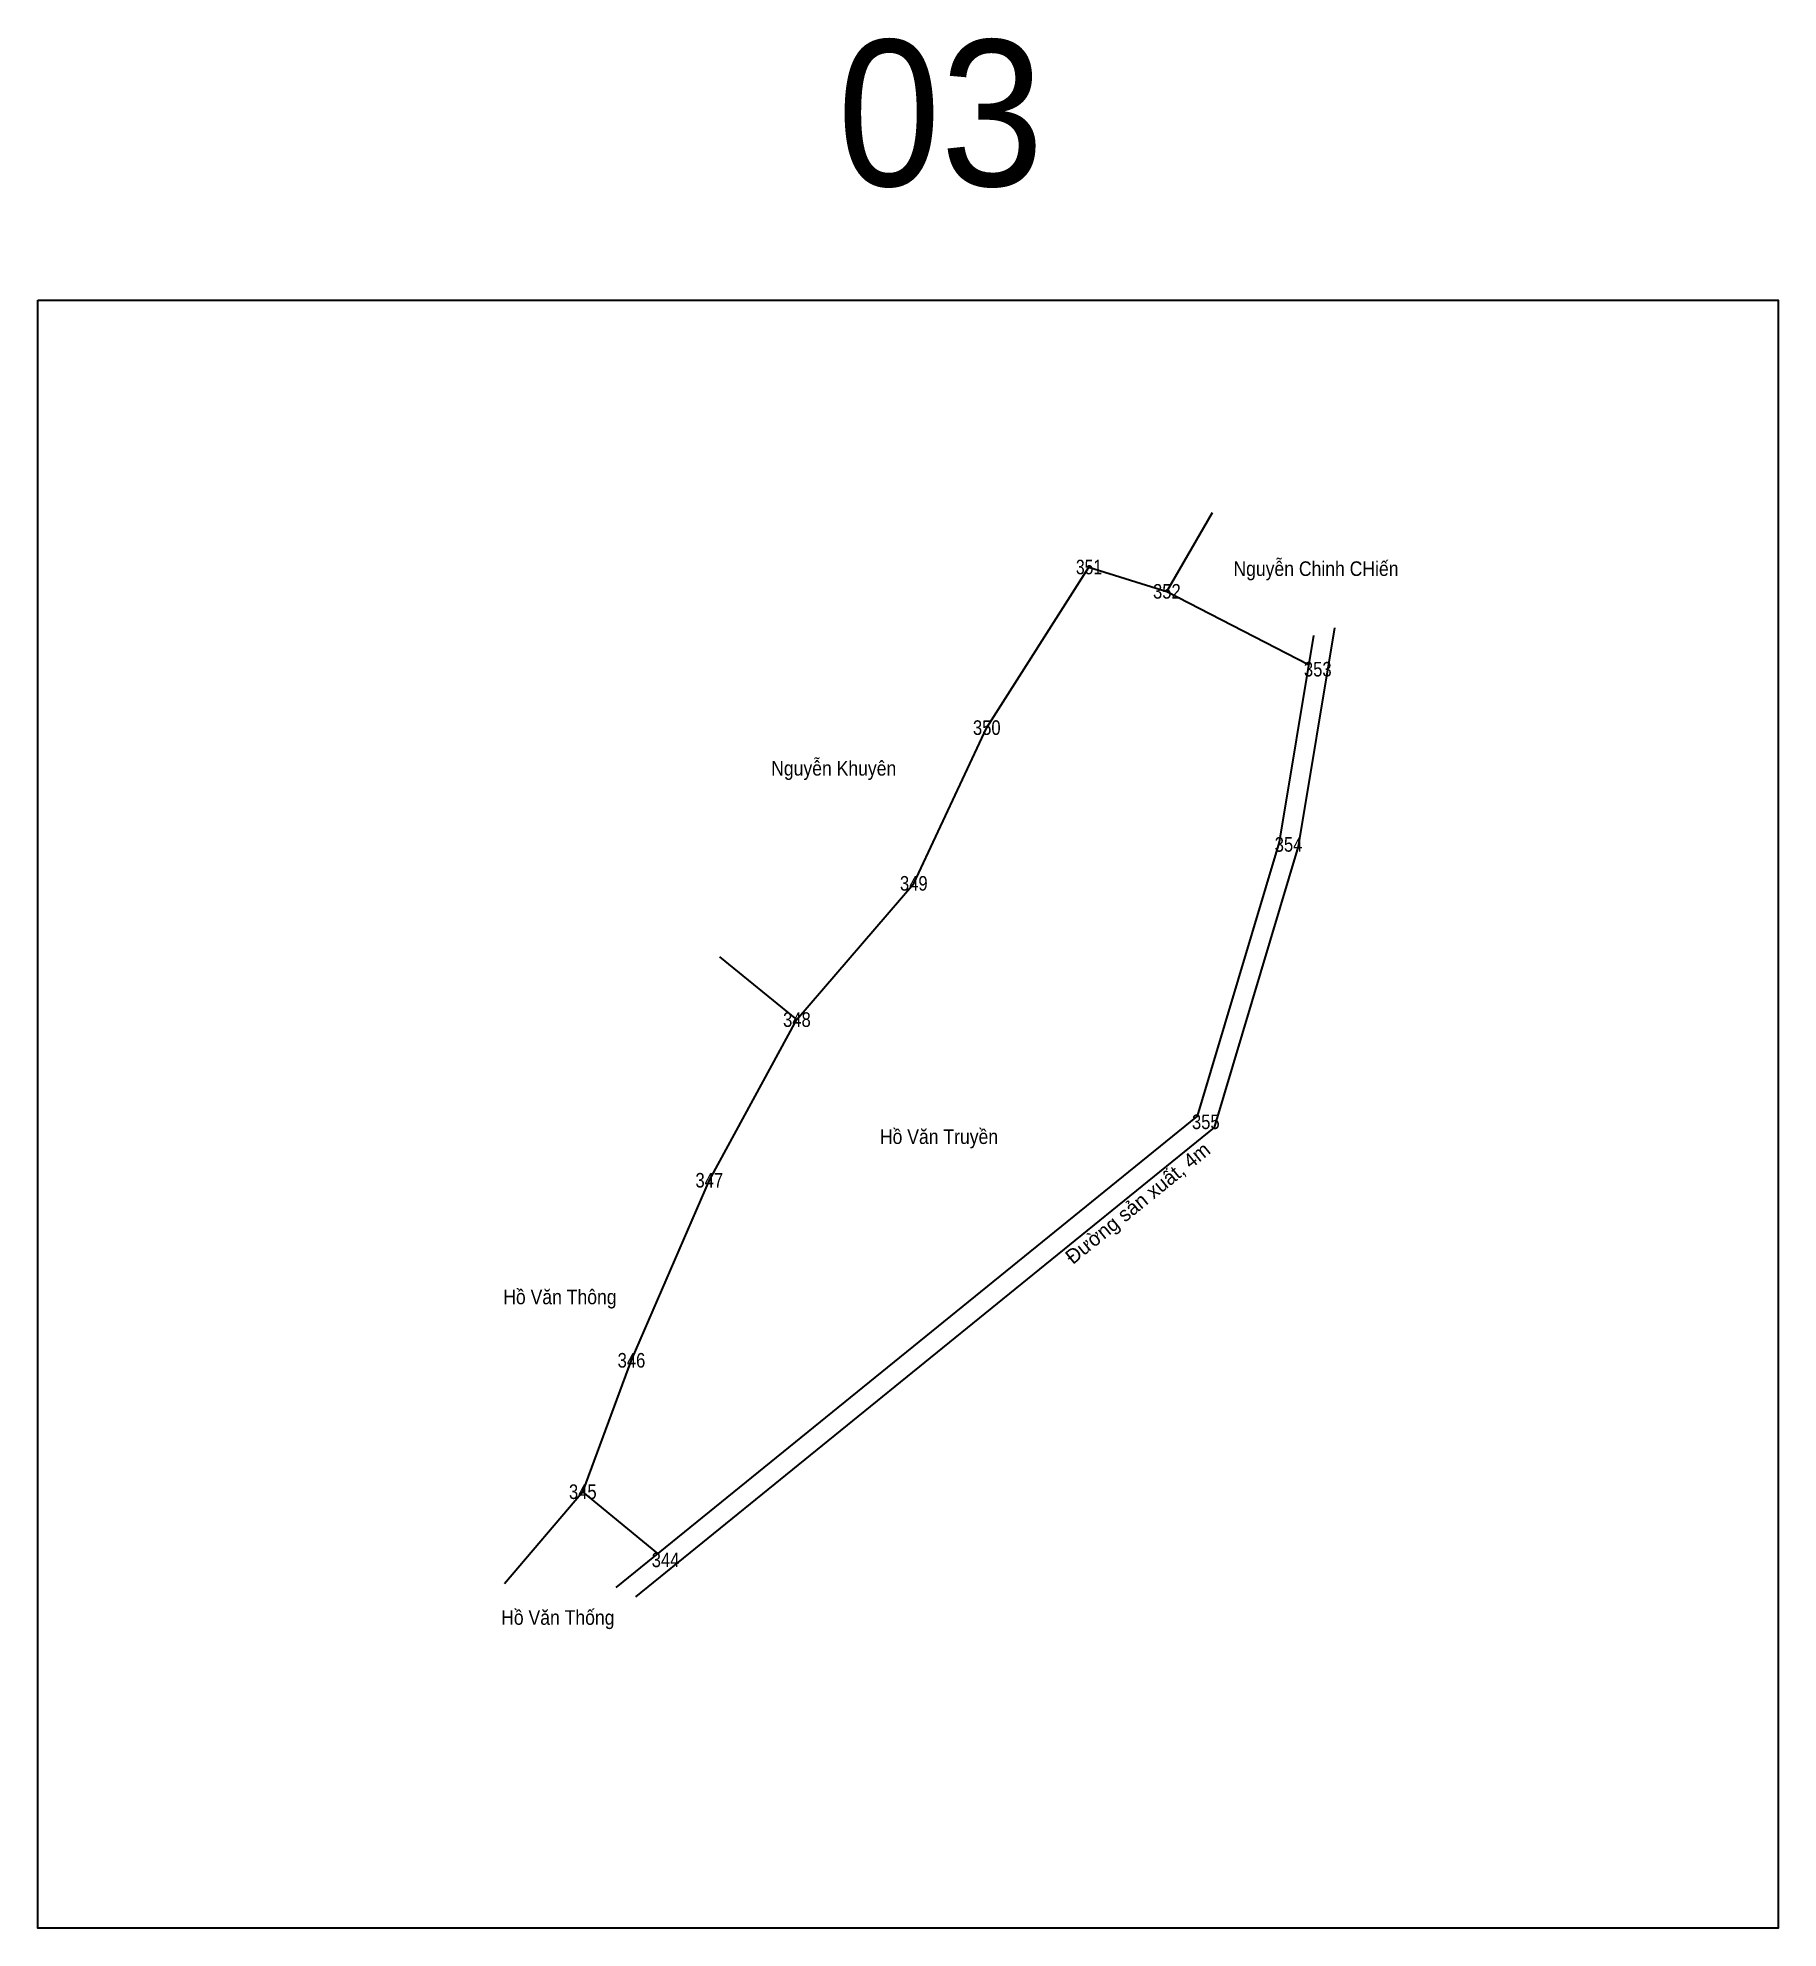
# Model space of a CAD drawing. Header units: metres. Extents: x 534632 to 536927, y 1846715 to 1847921.
# Drawn here: x 534632 to 534989.6, y 1847532.3 to 1847920.7 of the extents above; entities that cross this region are included whole.
import ezdxf
from ezdxf.enums import TextEntityAlignment as Align

# ---------------------------------------------------------------- set-up
doc = ezdxf.new("R2010")
doc.units = ezdxf.units.M
doc.header["$LTSCALE"] = 1.2
doc.layers.add('12', color=7, linetype='Continuous')
doc.layers.add('6', color=7, linetype='Continuous')
doc.layers.add('61', color=7, linetype='Continuous', lineweight=35)

msp = doc.modelspace()

# ---------------------------------------------------------------- texts
at = {"layer": '12'}
for s, width, p in [('351', 0.8, (534848, 1847810.5)), ('352', 0.85, (534864, 1847805.5)), ('353', 0.85, (534895.005, 1847789.5)), ('350', 0.85, (534827, 1847777.5)), ('354', 0.85, (534889, 1847753.5)), ('349', 0.85, (534812.005, 1847745.5)), ('348', 0.85, (534787.995, 1847717.5)), ('355', 0.85, (534872, 1847696.5)), ('347', 0.85, (534769.995, 1847684.5)), ('346', 0.85, (534754, 1847647.5)), ('345', 0.85, (534744, 1847620.5)), ('344', 0.85, (534761, 1847606.5))]:
    msp.add_text(s, height=3, dxfattribs=dict(at, width=width)).set_placement(p, align=Align.CENTER)
at = {"layer": '6', "width": 0.9}
for s, p in [('Nguyễn Chinh CHiến', (534894.635, 1847810.16)), ('Nguyễn Khuyên', (534795.555, 1847769.14)), ('Hồ Văn Truyền', (534817.185, 1847693.45)), ('Hồ Văn Thông', (534739.3, 1847660.52)), ('Hồ Văn Thống', (534738.87, 1847594.65))]:
    msp.add_text(s, height=3, dxfattribs=at).set_placement(p, align=Align.CENTER)
at = {"layer": '6'}
msp.add_text('Đường sản xuất, 4m', height=3, rotation=39.037, dxfattribs=at).set_placement((534858.955, 1847680.137), align=Align.CENTER)
at = {"layer": '61', "width": 0.95}
msp.add_text('03', height=30, dxfattribs=at).set_placement((534817.505, 1847890.29), align=Align.CENTER)

# ---------------------------------------------------------------- linework, layer by layer
at = {"layer": '61'}
for p, q in [((534864, 1847807), (534893.13, 1847791.96)), ((534788, 1847719), (534772.17, 1847731.91))]:
    msp.add_line(p, q, dxfattribs=at)
msp.add_lwpolyline([(534632.03, 1847866.82), (534989.6, 1847866.82), (534989.6, 1847532.31), (534632.03, 1847532.31)], close=True, dxfattribs=at)
for points in [[(534744, 1847622), (534754, 1847649), (534770, 1847686), (534788, 1847719), (534812, 1847747), (534827, 1847779), (534848, 1847812), (534864, 1847807), (534873.4, 1847823.18)], [(534898.45, 1847799.49), (534890.95, 1847754.55), (534873.74, 1847696.83), (534754.84, 1847600.42)], [(534894.13, 1847797.95), (534887.05, 1847755.45), (534870.26, 1847699.16), (534750.78, 1847602.28)], [(534759.43, 1847609.29), (534744, 1847622), (534727.94, 1847603.08)]]:
    msp.add_lwpolyline(points, dxfattribs=at)

msp.set_redraw_order([(e.dxf.handle, doc.entitydb.next_handle()) for e in msp.query("TEXT MTEXT ATTDEF DIMENSION ARC_DIMENSION")])  # texts and dimensions are drawn at this point

doc.saveas('drawing.dxf')
